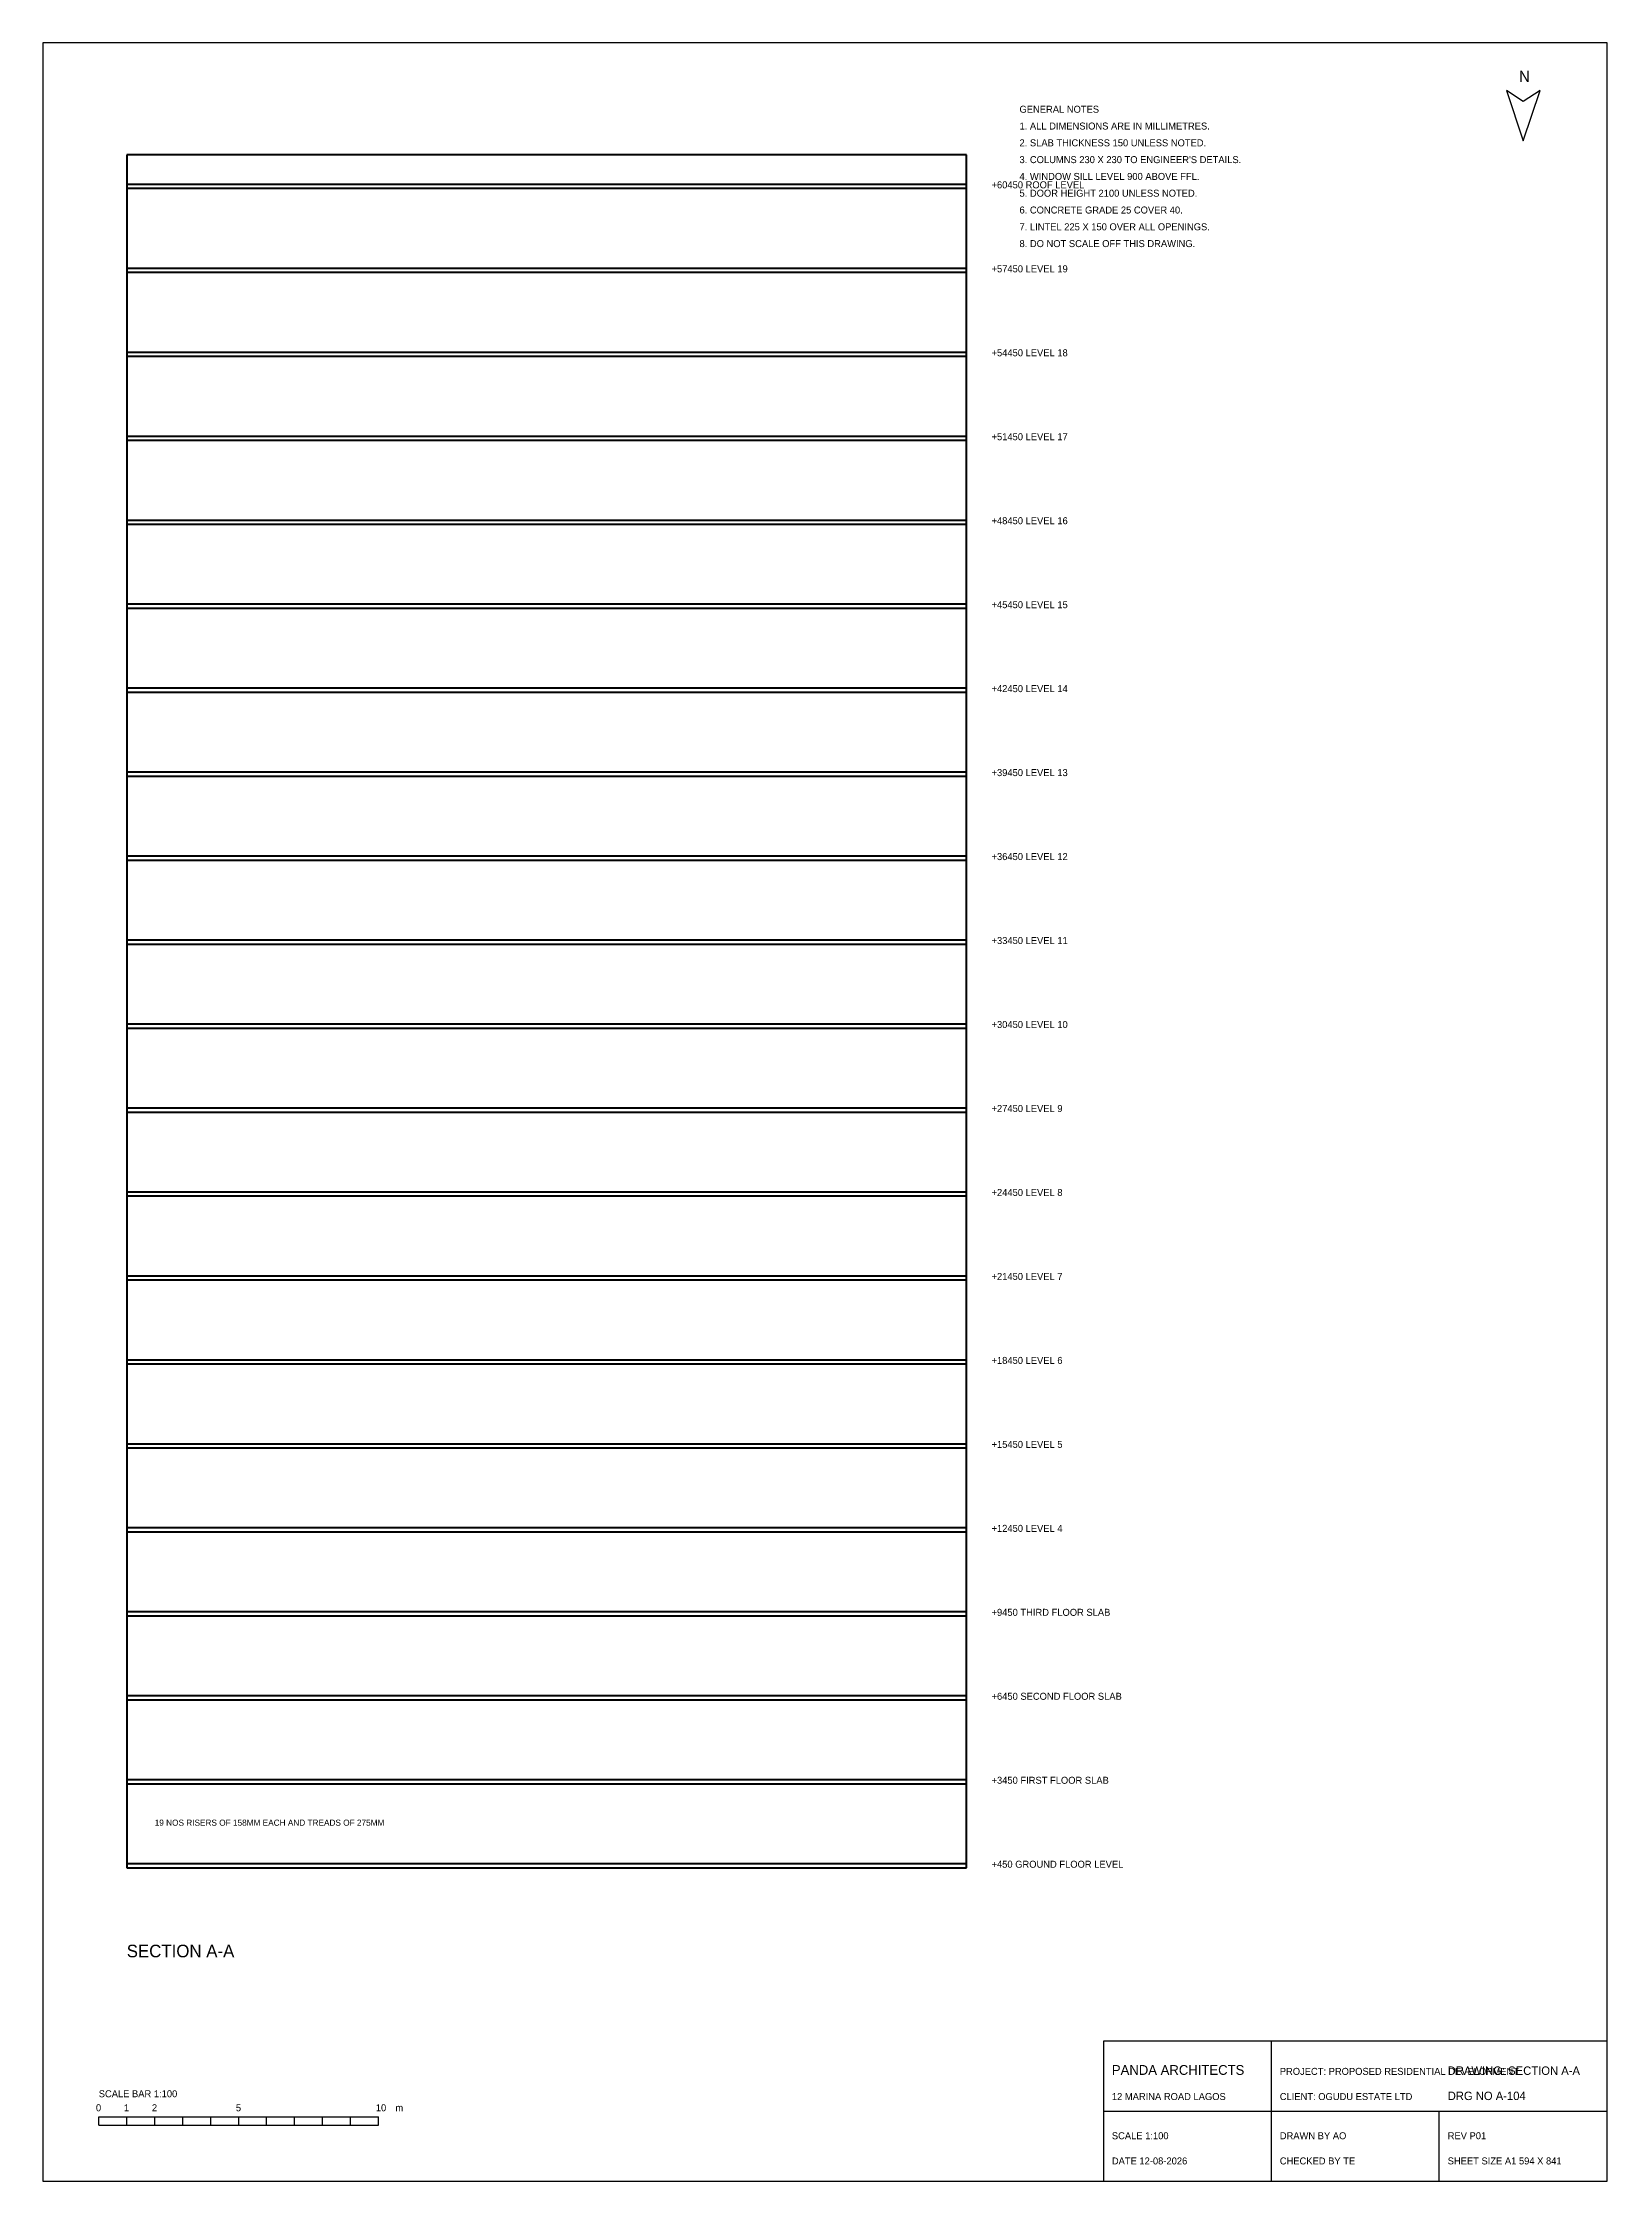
# Model space of a CAD drawing. Header units: millimetres. Extents: x 0 to 248600, y -11200 to 65200.
# Drawn here: x 192700 to 248600, y -11200 to 65200 of the extents above; entities that cross this region are included whole.
import ezdxf

# ---------------------------------------------------------------- set-up
doc = ezdxf.new("R2010")
doc.units = ezdxf.units.MM
doc.layers.get('0').update_dxf_attribs({"color": 1, "linetype": 'CONTINUOUS'})
doc.layers.add('TEXT', color=6, linetype='CONTINUOUS')
doc.layers.add('WALL', color=4, linetype='CONTINUOUS')

msp = doc.modelspace()

# ---------------------------------------------------------------- texts
for s, height, p in [('N', 400, (245450, 63800)), ('GENERAL NOTES', 250, (227600, 62700)), ('1. ALL DIMENSIONS ARE IN MILLIMETRES.', 250, (227600, 62100)), ("3. COLUMNS 230 X 230 TO ENGINEER'S DETAILS.", 250, (227600, 60900)), ('2. SLAB THICKNESS 150 UNLESS NOTED.', 250, (227600, 61500)), ('4. WINDOW SILL LEVEL 900 ABOVE FFL.', 250, (227600, 60300)), ('5. DOOR HEIGHT 2100 UNLESS NOTED.', 250, (227600, 59700)), ('6. CONCRETE GRADE 25 COVER 40.', 250, (227600, 59100)), ('8. DO NOT SCALE OFF THIS DRAWING.', 250, (227600, 57900)), ('7. LINTEL 225 X 150 OVER ALL OPENINGS.', 250, (227600, 58500)), ('DRAWING: SECTION A-A', 300, (242900, -7400)), ('SCALE BAR 1:100', 250, (194700, -8200)), ('DRG NO A-104', 300, (242900, -8300)), ('0', 250, (194600, -8700)), ('1', 250, (195600, -8700)), ('2', 250, (196600, -8700)), ('5', 250, (199600, -8700)), ('10', 250, (204600, -8700)), ('m', 250, (205300, -8700))]:
    msp.add_text(s, height=height).set_placement(p)
at = {"layer": 'TEXT'}
for s, height, p in [('+60450 ROOF LEVEL', 250, (226600, 60000)), ('+57450 LEVEL 19', 250, (226600, 57000)), ('+54450 LEVEL 18', 250, (226600, 54000)), ('+51450 LEVEL 17', 250, (226600, 51000)), ('+48450 LEVEL 16', 250, (226600, 48000)), ('+45450 LEVEL 15', 250, (226600, 45000)), ('+42450 LEVEL 14', 250, (226600, 42000)), ('+39450 LEVEL 13', 250, (226600, 39000)), ('+36450 LEVEL 12', 250, (226600, 36000)), ('+33450 LEVEL 11', 250, (226600, 33000)), ('+30450 LEVEL 10', 250, (226600, 30000)), ('+27450 LEVEL 9', 250, (226600, 27000)), ('+24450 LEVEL 8', 250, (226600, 24000)), ('+21450 LEVEL 7', 250, (226600, 21000)), ('+18450 LEVEL 6', 250, (226600, 18000)), ('+15450 LEVEL 5', 250, (226600, 15000)), ('+12450 LEVEL 4', 250, (226600, 12000)), ('+9450 THIRD FLOOR SLAB', 250, (226600, 9000)), ('+6450 SECOND FLOOR SLAB', 250, (226600, 6000)), ('+3450 FIRST FLOOR SLAB', 250, (226600, 3000)), ('19 NOS RISERS OF 158MM EACH AND TREADS OF 275MM', 220, (196700, 1500)), ('+450 GROUND FLOOR LEVEL', 250, (226600, 0)), ('SECTION A-A', 450, (195700, -3200))]:
    msp.add_text(s, height=height, dxfattribs=at).set_placement(p)

# ---------------------------------------------------------------- blocks, each defined once
blk = doc.blocks.new('TITLEBLOCK-A1')
for p, q in [((6000, 0), (6000, 5000)), ((0, 2500), (18000, 2500)), ((12000, 0), (12000, 2500))]:
    blk.add_line(p, q)
blk.add_lwpolyline([(0, 0), (18000, 0), (18000, 5000), (0, 5000)], close=True)
for s, height, p in [('PANDA ARCHITECTS', 350, (300, 3800)), ('PROJECT: PROPOSED RESIDENTIAL DEVELOPMENT', 250, (6300, 3800)), ('12 MARINA ROAD LAGOS', 250, (300, 2900)), ('CLIENT: OGUDU ESTATE LTD', 250, (6300, 2900)), ('SCALE 1:100', 250, (300, 1500)), ('DRAWN BY AO', 250, (6300, 1500)), ('REV P01', 250, (12300, 1500)), ('DATE 12-08-2026', 250, (300, 600)), ('CHECKED BY TE', 250, (6300, 600)), ('SHEET SIZE A1 594 X 841', 250, (12300, 600))]:
    blk.add_text(s, height=height).set_placement(p)

# ---------------------------------------------------------------- linework, layer by layer
for p, q in [((248600, 65200), (192700, 65200)), ((192700, 65200), (192700, -11200)), ((248600, -11200), (248600, 65200)), ((194700, -8900), (204700, -8900)), ((194700, -9200), (194700, -8900)), ((195700, -9200), (195700, -8900)), ((196700, -9200), (196700, -8900)), ((197700, -9200), (197700, -8900)), ((198700, -9200), (198700, -8900)), ((199700, -9200), (199700, -8900)), ((200700, -9200), (200700, -8900)), ((201700, -9200), (201700, -8900)), ((202700, -9200), (202700, -8900)), ((203700, -9200), (203700, -8900)), ((204700, -9200), (204700, -8900)), ((194700, -9200), (204700, -9200)), ((192700, -11200), (248600, -11200))]:
    msp.add_line(p, q)
msp.add_lwpolyline([(245600, 61700), (246200, 63500), (245600, 63100), (245000, 63500)], close=True)
at = {"layer": 'WALL', "lineweight": 50}
for p, q in [((225700, 61200), (195700, 61200)), ((195700, 61200), (195700, 0)), ((225700, 0), (225700, 61200)), ((195700, 60150), (225700, 60150)), ((195700, 60000), (225700, 60000)), ((195700, 57150), (225700, 57150)), ((195700, 57000), (225700, 57000)), ((195700, 54150), (225700, 54150)), ((195700, 54000), (225700, 54000)), ((195700, 51150), (225700, 51150)), ((195700, 51000), (225700, 51000)), ((195700, 48150), (225700, 48150)), ((195700, 48000), (225700, 48000)), ((195700, 45150), (225700, 45150)), ((195700, 45000), (225700, 45000)), ((195700, 42150), (225700, 42150)), ((195700, 42000), (225700, 42000)), ((195700, 39150), (225700, 39150)), ((195700, 39000), (225700, 39000)), ((195700, 36150), (225700, 36150)), ((195700, 36000), (225700, 36000)), ((195700, 33150), (225700, 33150)), ((195700, 33000), (225700, 33000)), ((195700, 30150), (225700, 30150)), ((195700, 30000), (225700, 30000)), ((195700, 27150), (225700, 27150)), ((195700, 27000), (225700, 27000)), ((195700, 24150), (225700, 24150)), ((195700, 24000), (225700, 24000)), ((195700, 21150), (225700, 21150)), ((195700, 21000), (225700, 21000)), ((195700, 18150), (225700, 18150)), ((195700, 18000), (225700, 18000)), ((195700, 15150), (225700, 15150)), ((195700, 15000), (225700, 15000)), ((195700, 12150), (225700, 12150)), ((195700, 12000), (225700, 12000)), ((195700, 9150), (225700, 9150)), ((195700, 9000), (225700, 9000)), ((195700, 6150), (225700, 6150)), ((195700, 6000), (225700, 6000)), ((195700, 3150), (225700, 3150)), ((195700, 3000), (225700, 3000)), ((195700, 150), (225700, 150)), ((195700, 0), (225700, 0)), ((195700, 0), (225700, 0))]:
    msp.add_line(p, q, dxfattribs=at)

# ---------------------------------------------------------------- block references
msp.add_blockref('TITLEBLOCK-A1', (230600, -11200))

msp.set_redraw_order([(e.dxf.handle, doc.entitydb.next_handle()) for e in msp.query("TEXT MTEXT ATTDEF DIMENSION ARC_DIMENSION")])  # texts and dimensions are drawn at this point

doc.saveas('drawing.dxf')
